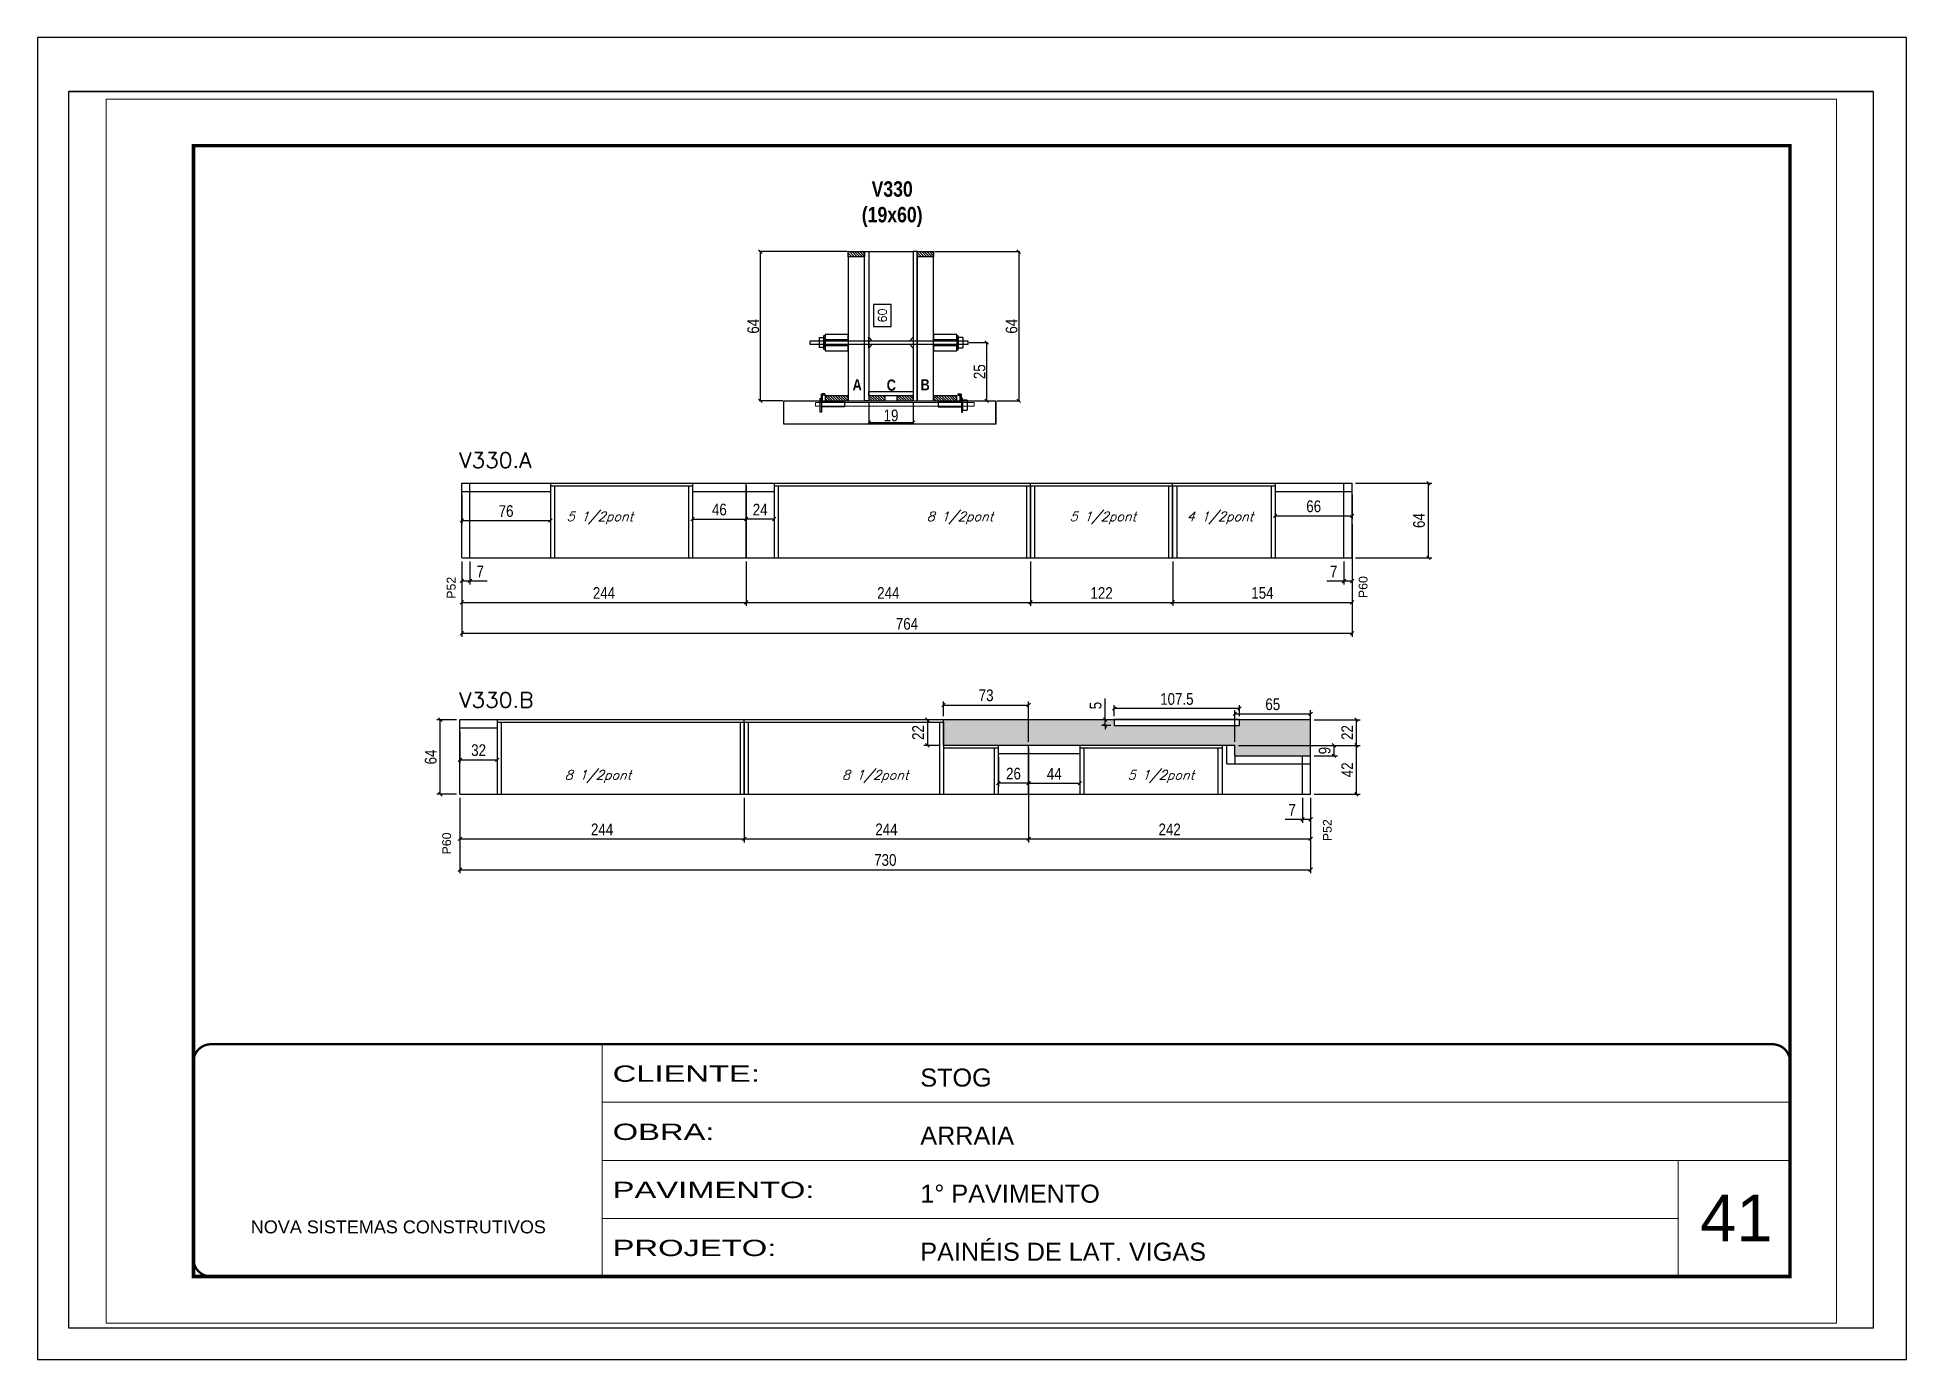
# Paper-space layout '01 (41)' of a CAD drawing. Extents: x -1 to 296, y 0 to 210.
# The model-space entities are those that its viewports show. They can reach past a viewport. Long polylines and large blocks are cut down to what shows.
import ezdxf

# ---------------------------------------------------------------- set-up
doc = ezdxf.new("R2010")
doc.units = 0
for name, pattern in [('CONTINUO', [0]), ('DASHED', [0.75, 0.5, -0.25]), ('HIDDEN', [0.375, 0.25, -0.125])]:
    doc.linetypes.add(name, pattern=pattern)
doc.layers.get('0').update_dxf_attribs({"linetype": 'CONTINUOUS'})
doc.layers.get('Defpoints').update_dxf_attribs({"linetype": 'CONTINUOUS'})
for name, color, linetype in [('1HACHURA MADEIRAS', 1, 'CONTINUOUS'), ('barrote', 251, 'CONTINUOUS'), ('COTA', 241, 'CONTINUOUS'), ('Cota Seção (2x)', 4, 'CONTINUOUS'), ('detalhes', 4, 'CONTINUOUS'), ('NOMENCLATURA', 7, 'CONTINUOUS'), ('Painéis', 200, 'CONTINUOUS'), ('presilha', 1, 'CONTINUOUS'), ('SARR_2.2x10', 60, 'CONTINUOUS'), ('SARR_2.2x7', 40, 'CONTINUOUS'), ('SARR_3.5x7', 81, 'CONTINUOUS'), ('texto', 7, 'CONTINUOUS'), ('Tubo de PVC', 51, 'CONTINUOUS')]:
    doc.layers.add(name, color=color, linetype=linetype)
for name, color, linetype, lineweight in [('CARIMBO', 255, 'CONTINUOUS', 9), ('CONCRETO', 251, 'CONTINUOUS', 25), ('Folhas', 255, 'CONTINUOUS', 9), ('SARRAFO DE PRESSAO', 251, 'DASHED', 9), ('SCO-___-LAJ', 2, 'CONTINUOUS', 0), ('Texto Seção', 7, 'CONTINUOUS', 15)]:
    doc.layers.add(name, color=color, linetype=linetype, lineweight=lineweight)
doc.styles.add('ARIAL', font='arial.ttf')
doc.styles.add('COTA TECNICA', font='techl___.ttf', dxfattribs={"height": 10})
doc.styles.add('COTA TECNICA 2X', font='techl___.ttf', dxfattribs={"height": 10})
doc.styles.add('REGUA-120', font='ROMANS.shx', dxfattribs={"height": 15})
doc.styles.add('ROMANS', font='romans.shx')
doc.styles.add('TECNICA', font='techb___.ttf', dxfattribs={"height": 10})
doc.styles.add('Tecnologia', font='')
doc.styles.get('Tecnologia').set_extended_font_data('Forgotten Futurist')
doc.dimstyles.new('Cota Seção interna', dxfattribs={"dimtxt": 7, "dimasz": 6, "dimexe": 0.18, "dimexo": 2, "dimgap": -4, "dimtad": 3, "dimdec": 1, "dimlfac": 0.5, "dimzin": 12, "dimdsep": 46, "dimtxsty": 'ROMANS', "dimblk": 'ARCHTICK', "dimcen": 0.09, "dimse1": 1, "dimse2": 1, "dimsd1": 1, "dimsd2": 1, "dimclrd": 180, "dimclre": 5, "dimclrt": 1, "dimadec": 0, "dimazin": 3, "dimtfac": 1, "dimtdec": 1, "dimtofl": 0, "dimtmove": 0, "dimatfit": 3, "dimldrblk": 'ARCHTICK', "dimfxl": 1, "dimtolj": 1, "dimtzin": 0, "dimarcsym": 0})
doc.dimstyles.new('PAINEL', dxfattribs={"dimtxt": 10, "dimasz": 3, "dimexe": 3, "dimexo": 3, "dimgap": 3, "dimtad": 1, "dimdec": 1, "dimzin": 12, "dimdsep": 46, "dimtxsty": 'COTA TECNICA', "dimblk1": 'OBLIQUE', "dimblk2": 'OBLIQUE', "dimsah": 1, "dimcen": 0.9, "dimclrd": 4, "dimclre": 4, "dimclrt": 240, "dimadec": 1, "dimazin": 3, "dimtfac": 1, "dimtdec": 1, "dimtmove": 0, "dimatfit": 3, "dimfxl": 1, "dimtolj": 1, "dimtzin": 12, "dimarcsym": 0})
doc.dimstyles.new('SECAO', dxfattribs={"dimscale": 0.333333, "dimtxt": 5, "dimasz": 9, "dimexe": 3, "dimexo": 3, "dimgap": 3, "dimtad": 1, "dimdec": 1, "dimlfac": 0.5, "dimzin": 12, "dimdsep": 46, "dimtxsty": 'COTA TECNICA 2X', "dimblk1": 'OBLIQUE', "dimblk2": 'OBLIQUE', "dimsah": 1, "dimcen": 0.9, "dimclrd": 4, "dimclre": 4, "dimclrt": 240, "dimadec": 1, "dimazin": 3, "dimtfac": 1, "dimtdec": 1, "dimtmove": 0, "dimatfit": 3, "dimfxl": 1, "dimtolj": 1, "dimtzin": 12, "dimarcsym": 0})

psp = doc.layouts.new('01 (41)')

msp = doc.modelspace()

# ---------------------------------------------------------------- texts
at = {"layer": 'CARIMBO', "style": 'ARIAL'}
msp.add_text('41', height=40, dxfattribs=at).set_placement((5640.07, 1930.94))
at = {"layer": 'detalhes', "style": 'TECNICA'}
for s, p in [('A', (4912.83, 2660.89)), ('C', (4942.12, 2660.58)), ('B', (4971.09, 2660.89))]:
    msp.add_text(s, height=9.6, dxfattribs=at).set_placement(p)
at = {"layer": 'NOMENCLATURA', "linetype": 'Continuous', "style": 'ARIAL'}
for s, p in [('P52', (4572.2, 2482.18)), ('P60', (5354.67, 2482.71)), ('P60', (4568.28, 2262.84)), ('P52', (5323.97, 2274.22))]:
    msp.add_text(s, height=7.567, rotation=90, dxfattribs=at).set_placement(p)
at = {"layer": 'NOMENCLATURA', "insert": (4946.8, 2840.22), "char_height": 13.2, "attachment_point": 2, "style": 'TECNICA'}
msp.add_mtext_dynamic_manual_height_columns('V330\\P(19x60)', width=13.2, gutter_width=1, heights=[0], dxfattribs=at)
at = {"layer": 'texto', "color": 2, "char_height": 8, "attachment_point": 5, "style": 'ROMANS'}
for s, insert in [('{\\Q19;\\C256;5 1/2pont}', (4695.97, 2551.42)), ('{\\Q19;\\C256;8 1/2pont}', (5004.97, 2551.42)), ('{\\Q19;\\C256;5 1/2pont}', (5127.58, 2551.42)), ('{\\Q19;\\C256;4 1/2pont}', (5228.14, 2551.42)), ('{\\Q19;\\C256;8 1/2pont}', (4694.36, 2329.65)), ('{\\Q19;\\C256;8 1/2pont}', (4932.25, 2329.65)), ('{\\Q19;\\C256;5 1/2pont}', (5177.38, 2329.65))]:
    msp.add_mtext(s, dxfattribs=dict(at, insert=insert))
at = {"layer": 'Texto Seção', "style": 'REGUA-120', "width": 1.05}
for s, p in [('V330.A', (4575.28, 2594.5)), ('V330.B', (4575.28, 2388.87))]:
    msp.add_text(s, height=13, dxfattribs=at).set_placement(p)

# ---------------------------------------------------------------- blocks, each defined once
blk = doc.blocks.new('9999999999')
at = {"color": 30, "linetype": 'CONTINUO'}
for p, q in [((98564.6, 34230.2), (98564.6, 34429.4)), ((98564.6, 34379.6), (99584, 34379.6)), ((98564.6, 34329.8), (99488, 34329.8)), ((99584, 34329.8), (99488, 34329.8)), ((99488, 34329.8), (99488, 34230.2)), ((98564.6, 34280), (99488, 34280))]:
    blk.add_line(p, q, dxfattribs=at)
at = {"color": 30, "linetype": 'CONTINUO', "const_width": 2}
blk.add_lwpolyline([(99584, 34230.2), (99584, 34414.4, 0.414214), (99569, 34429.4), (98229, 34429.4, 0.414214), (98214, 34414.4), (98214, 34245.2, 0.414214), (98229, 34230.2), (99584, 34230.2)], format="xyb", dxfattribs=at)
at = {"layer": 'Folhas'}
blk.add_lwpolyline([(98139, 34190.2), (99624, 34190.2), (99624, 35240.2), (98139, 35240.2)], close=True, dxfattribs=at)
at = {"layer": 'Folhas', "color": 30, "const_width": 3}
blk.add_lwpolyline([(98214, 34230.2), (99584, 34230.2), (99584, 35200.2), (98214, 35200.2)], close=True, dxfattribs=at)
at = {"color": 7, "linetype": 'Continuous', "ltscale": 5, "style": 'ARIAL'}
for s, height, p in [('STOG', 15.48, (98837.7, 34393.1)), ('ARRAIA', 15.48, (98837.7, 34343.3)), ('1° PAVIMENTO', 15.483, (98837.7, 34293.5)), ('NOVA SISTEMAS CONSTRUTIVOS', 11.059, (98263.2, 34267.2)), ('PAINÉIS DE LAT. VIGAS', 15.483, (98837.7, 34243.7))]:
    blk.add_text(s, height=height, dxfattribs=at).set_placement(p)
at = {"layer": 'Folhas', "color": 7, "style": 'Tecnologia', "width": 1.5}
for s, p in [('CLIENTE:', (98573.7, 34397.2)), ('OBRA:', (98573.7, 34347.3)), ('PAVIMENTO:', (98573.7, 34297.5)), ('PROJETO:', (98573.7, 34247.7))]:
    blk.add_text(s, height=14, dxfattribs=at).set_placement(p)
blk = doc.blocks.new('_Oblique')
at = {"color": 0, "linetype": 'ByBlock', "lineweight": -2}
blk.add_line((-0.5, -0.5), (0.5, 0.5), dxfattribs=at)
blk = doc.blocks.new('*D1322')
at = {"layer": 'COTA', "color": 4, "lineweight": -2, "transparency": 16777216}
for p, q in [((4926.8, 2650.9), (4926.8, 2632.2)), ((4964.8, 2650.9), (4964.8, 2632.2)), ((4926.8, 2633.2), (4964.8, 2633.2))]:
    blk.add_line(p, q, dxfattribs=at)
at = {"layer": 'Defpoints', "color": 0, "transparency": 16777216}
for p in [(4926.8, 2651.9), (4964.8, 2651.9), (4964.8, 2633.2)]:
    blk.add_point(p, dxfattribs=at)
at = {"layer": 'COTA', "color": 4, "lineweight": -2, "transparency": 16777216, "xscale": 3, "yscale": 3, "zscale": 3, "rotation": 180}
blk.add_blockref('_Oblique', (4926.8, 2633.2), dxfattribs=at)
at = {"layer": 'COTA', "color": 4, "lineweight": -2, "transparency": 16777216, "xscale": 3, "yscale": 3, "zscale": 3}
blk.add_blockref('_Oblique', (4964.8, 2633.2), dxfattribs=at)
at = {"layer": 'COTA', "color": 240, "transparency": 16777216, "insert": (4945.8, 2639.3), "char_height": 10, "attachment_point": 5, "style": 'COTA TECNICA 2X'}
blk.add_mtext('\\A1;19', dxfattribs=at)
blk = doc.blocks.new('PRESILHA METÁLICA 1')
at = {"layer": 'presilha'}
for p, q in [((0, 13), (6, 13)), ((0, 13), (0, 0)), ((6, 0), (0, 0)), ((6, 15.5), (7.5, 15.5)), ((6, -2.5), (6, 15.5)), ((6, 13), (6, 0)), ((7.5, 10.6), (7.5, 19.9)), ((7.5, 15.5), (7.5, -2.5)), ((37.5, 4.1), (7.5, 4.1)), ((12, 21), (8.6, 21)), ((9, 11.6), (9, 18.9)), ((12, 19.5), (9.6, 19.5)), ((37.5, 11), (9.6, 11)), ((12, 21), (12, 19.5)), ((37.5, 11), (37.5, 4.1)), ((7.5, -2.5), (6, -2.5))]:
    blk.add_line(p, q, dxfattribs=at)
for centre, radius, start, end in [((8.6, 19.9), 1.14, 90, 180), ((9.6, 18.9), 0.57, 90, 180), ((9.6, 11.6), 0.57, 180, 270)]:
    blk.add_arc(centre, radius, start, end, dxfattribs=at)
blk = doc.blocks.new('PRESILHA METÁLICA 2')
at = {"layer": 'presilha'}
for p, q in [((-30.8, 13.5), (-30.8, 6.6)), ((-30.8, 13.5), (-2.8, 13.5)), ((-30.8, 6.6), (-0.8, 6.6)), ((-5.2, 23.5), (-5.2, 22)), ((-5.2, 23.5), (-1.9, 23.5)), ((-5.2, 22), (-2.8, 22)), ((-2.2, 14.1), (-2.2, 21.4)), ((0.8, 18), (-0.8, 18)), ((-0.8, 18), (-0.8, 0)), ((-0.8, 0), (0.8, 0)), ((-0.8, 14.6), (-0.8, 22.4)), ((0.8, 0), (0.8, 18))]:
    blk.add_line(p, q, dxfattribs=at)
for centre, radius, start, end in [((-2.8, 21.4), 0.57, 0, 90), ((-2.8, 14.1), 0.57, 270, 0), ((-1.9, 22.4), 1.14, 0, 90)]:
    blk.add_arc(centre, radius, start, end, dxfattribs=at)
blk = doc.blocks.new('*D1323')
at = {"layer": 'COTA', "color": 4, "lineweight": -2, "transparency": 16777216}
for p, q in [((4983.4, 2779.9), (5056.4, 2779.9)), ((5055.4, 2779.9), (5055.4, 2651.9)), ((5036.8, 2651.9), (5056.4, 2651.9))]:
    blk.add_line(p, q, dxfattribs=at)
at = {"layer": 'Defpoints', "color": 0, "transparency": 16777216}
for p in [(4982.4, 2779.9), (5035.8, 2651.9), (5055.4, 2651.9)]:
    blk.add_point(p, dxfattribs=at)
at = {"layer": 'COTA', "color": 4, "lineweight": -2, "transparency": 16777216, "xscale": 3, "yscale": 3, "zscale": 3}
for p, rotation in [((5055.4, 2779.9), 90), ((5055.4, 2651.9), 270)]:
    blk.add_blockref('_Oblique', p, dxfattribs=dict(at, rotation=rotation))
at = {"layer": 'COTA', "color": 240, "transparency": 16777216, "insert": (5049.3, 2715.9), "char_height": 10, "attachment_point": 5, "rotation": 90, "style": 'COTA TECNICA 2X'}
blk.add_mtext('\\A1;64', dxfattribs=at)
blk = doc.blocks.new('*D1324')
at = {"layer": 'Cota Seção (2x)', "color": 180, "lineweight": -2, "transparency": 16777216}
for p, q in [((4945.9, 2734.6), (4930.9, 2734.6)), ((4930.9, 2734.6), (4930.9, 2715.6)), ((4945.9, 2715.6), (4945.9, 2734.6)), ((4930.9, 2715.6), (4945.9, 2715.6))]:
    blk.add_line(p, q, dxfattribs=at)
at = {"layer": 'Defpoints', "color": 0, "transparency": 16777216}
for p in [(4926.8, 2779.9), (4949.9, 2779.9), (4934.2, 2659.9)]:
    blk.add_point(p, dxfattribs=at)
at = {"layer": 'Cota Seção (2x)', "color": 1, "transparency": 16777216, "insert": (4938.4, 2725.1), "char_height": 7, "attachment_point": 5, "rotation": 90, "style": 'ROMANS'}
blk.add_mtext('\\A1;60', dxfattribs=at)
blk = doc.blocks.new('_ArchTick')
at = {"color": 0, "linetype": 'ByBlock', "const_width": 0.15}
blk.add_lwpolyline([(-0.5, -0.5), (0.5, 0.5)], dxfattribs=at)
blk = doc.blocks.new('*D1325')
at = {"layer": 'COTA', "color": 4, "lineweight": -2, "transparency": 16777216}
for p, q in [((4908.2, 2779.9), (4832.7, 2779.9)), ((4833.7, 2651.9), (4833.7, 2779.9)), ((4852.9, 2651.9), (4832.7, 2651.9))]:
    blk.add_line(p, q, dxfattribs=at)
at = {"layer": 'Defpoints', "color": 0, "transparency": 16777216}
for p in [(4833.7, 2779.9), (4909.2, 2779.9), (4853.9, 2651.9)]:
    blk.add_point(p, dxfattribs=at)
at = {"layer": 'COTA', "color": 4, "lineweight": -2, "transparency": 16777216, "xscale": 3, "yscale": 3, "zscale": 3}
for p, rotation in [((4833.7, 2779.9), 90), ((4833.7, 2651.9), 270)]:
    blk.add_blockref('_Oblique', p, dxfattribs=dict(at, rotation=rotation))
at = {"layer": 'COTA', "color": 240, "transparency": 16777216, "insert": (4827.6, 2715.9), "char_height": 10, "attachment_point": 5, "rotation": 90, "style": 'COTA TECNICA 2X'}
blk.add_mtext('\\A1;64', dxfattribs=at)
blk = doc.blocks.new('*D1326')
at = {"layer": 'COTA', "color": 4, "lineweight": -2, "transparency": 16777216}
for p, q in [((5012.8, 2701.9), (5028.9, 2701.9)), ((5027.9, 2651.9), (5027.9, 2701.9)), ((5003.4, 2651.9), (5028.9, 2651.9))]:
    blk.add_line(p, q, dxfattribs=at)
at = {"layer": 'Defpoints', "color": 0, "transparency": 16777216}
for p in [(5011.8, 2701.9), (5027.9, 2701.9), (5002.4, 2651.9)]:
    blk.add_point(p, dxfattribs=at)
at = {"layer": 'COTA', "color": 4, "lineweight": -2, "transparency": 16777216, "xscale": 3, "yscale": 3, "zscale": 3}
for p, rotation in [((5027.9, 2701.9), 90), ((5027.9, 2651.9), 270)]:
    blk.add_blockref('_Oblique', p, dxfattribs=dict(at, rotation=rotation))
at = {"layer": 'COTA', "color": 240, "transparency": 16777216, "insert": (5021.8, 2676.9), "char_height": 10, "attachment_point": 5, "rotation": 90, "style": 'COTA TECNICA 2X'}
blk.add_mtext('\\A1;25', dxfattribs=at)
blk = doc.blocks.new('*D1327')
at = {"layer": 'COTA', "color": 4, "linetype": 'ByBlock', "lineweight": -2, "transparency": 16777216}
for p, q in [((5344.5, 2581.2), (5410, 2581.2)), ((5407, 2517.2), (5407, 2581.2)), ((5344.5, 2517.2), (5410, 2517.2))]:
    blk.add_line(p, q, dxfattribs=at)
at = {"layer": 'Defpoints', "color": 0, "linetype": 'ByBlock', "transparency": 16777216}
for p in [(5341.5, 2581.2), (5407, 2581.2), (5341.5, 2517.2)]:
    blk.add_point(p, dxfattribs=at)
at = {"layer": 'COTA', "color": 4, "linetype": 'ByBlock', "lineweight": -2, "transparency": 16777216, "xscale": 3, "yscale": 3, "zscale": 3}
for p, rotation in [((5407, 2581.2), 90), ((5407, 2517.2), 270)]:
    blk.add_blockref('_Oblique', p, dxfattribs=dict(at, rotation=rotation))
at = {"layer": 'COTA', "color": 240, "linetype": 'ByBlock', "transparency": 16777216, "insert": (5398.9, 2549.2), "char_height": 10, "attachment_point": 5, "rotation": 90, "style": 'COTA TECNICA'}
blk.add_mtext('\\A1;64', dxfattribs=at)
blk = doc.blocks.new('*D1328')
at = {"layer": 'COTA', "color": 4, "linetype": 'ByBlock', "lineweight": -2, "transparency": 16777216}
for p, q in [((4577.5, 2514.2), (4577.5, 2476)), ((4821.5, 2514.2), (4821.5, 2476)), ((4577.5, 2479), (4821.5, 2479))]:
    blk.add_line(p, q, dxfattribs=at)
at = {"layer": 'Defpoints', "color": 0, "linetype": 'ByBlock', "transparency": 16777216}
for p in [(4577.5, 2517.2), (4821.5, 2517.2), (4821.5, 2479)]:
    blk.add_point(p, dxfattribs=at)
at = {"layer": 'COTA', "color": 4, "linetype": 'ByBlock', "lineweight": -2, "transparency": 16777216, "xscale": 3, "yscale": 3, "zscale": 3, "rotation": 180}
blk.add_blockref('_Oblique', (4577.5, 2479), dxfattribs=at)
at = {"layer": 'COTA', "color": 4, "linetype": 'ByBlock', "lineweight": -2, "transparency": 16777216, "xscale": 3, "yscale": 3, "zscale": 3}
blk.add_blockref('_Oblique', (4821.5, 2479), dxfattribs=at)
at = {"layer": 'COTA', "color": 240, "linetype": 'ByBlock', "transparency": 16777216, "insert": (4699.5, 2487.1), "char_height": 10, "attachment_point": 5, "style": 'COTA TECNICA'}
blk.add_mtext('\\A1;244', dxfattribs=at)
blk = doc.blocks.new('*D1329')
at = {"layer": 'COTA', "color": 4, "linetype": 'ByBlock', "lineweight": -2, "transparency": 16777216}
for p, q in [((4821.5, 2514.2), (4821.5, 2476)), ((5065.5, 2514.2), (5065.5, 2476)), ((4821.5, 2479), (5065.5, 2479))]:
    blk.add_line(p, q, dxfattribs=at)
at = {"layer": 'Defpoints', "color": 0, "linetype": 'ByBlock', "transparency": 16777216}
for p in [(4821.5, 2517.2), (5065.5, 2517.2), (5065.5, 2479)]:
    blk.add_point(p, dxfattribs=at)
at = {"layer": 'COTA', "color": 4, "linetype": 'ByBlock', "lineweight": -2, "transparency": 16777216, "xscale": 3, "yscale": 3, "zscale": 3, "rotation": 180}
blk.add_blockref('_Oblique', (4821.5, 2479), dxfattribs=at)
at = {"layer": 'COTA', "color": 4, "linetype": 'ByBlock', "lineweight": -2, "transparency": 16777216, "xscale": 3, "yscale": 3, "zscale": 3}
blk.add_blockref('_Oblique', (5065.5, 2479), dxfattribs=at)
at = {"layer": 'COTA', "color": 240, "linetype": 'ByBlock', "transparency": 16777216, "insert": (4943.5, 2487.1), "char_height": 10, "attachment_point": 5, "style": 'COTA TECNICA'}
blk.add_mtext('\\A1;244', dxfattribs=at)
blk = doc.blocks.new('*D1330')
at = {"layer": 'COTA', "color": 4, "linetype": 'ByBlock', "lineweight": -2, "transparency": 16777216}
for p, q in [((4577.5, 2514.2), (4577.5, 2449.5)), ((5341.5, 2514.2), (5341.5, 2449.5)), ((4577.5, 2452.5), (5341.5, 2452.5))]:
    blk.add_line(p, q, dxfattribs=at)
at = {"layer": 'Defpoints', "color": 0, "linetype": 'ByBlock', "transparency": 16777216}
for p in [(4577.5, 2517.2), (5341.5, 2517.2), (5341.5, 2452.5)]:
    blk.add_point(p, dxfattribs=at)
at = {"layer": 'COTA', "color": 4, "linetype": 'ByBlock', "lineweight": -2, "transparency": 16777216, "xscale": 3, "yscale": 3, "zscale": 3, "rotation": 180}
blk.add_blockref('_Oblique', (4577.5, 2452.5), dxfattribs=at)
at = {"layer": 'COTA', "color": 4, "linetype": 'ByBlock', "lineweight": -2, "transparency": 16777216, "xscale": 3, "yscale": 3, "zscale": 3}
blk.add_blockref('_Oblique', (5341.5, 2452.5), dxfattribs=at)
at = {"layer": 'COTA', "color": 240, "linetype": 'ByBlock', "transparency": 16777216, "insert": (4959.5, 2460.6), "char_height": 10, "attachment_point": 5, "style": 'COTA TECNICA'}
blk.add_mtext('\\A1;764', dxfattribs=at)
blk = doc.blocks.new('*D1342')
at = {"layer": 'COTA', "color": 4, "linetype": 'ByBlock', "lineweight": -2, "transparency": 16777216}
for p, q in [((5065.5, 2514.2), (5065.5, 2476)), ((5187.5, 2514.2), (5187.5, 2476)), ((5065.5, 2479), (5187.5, 2479))]:
    blk.add_line(p, q, dxfattribs=at)
at = {"layer": 'Defpoints', "color": 0, "linetype": 'ByBlock', "transparency": 16777216}
for p in [(5065.5, 2517.2), (5187.5, 2517.2), (5187.5, 2479)]:
    blk.add_point(p, dxfattribs=at)
at = {"layer": 'COTA', "color": 4, "linetype": 'ByBlock', "lineweight": -2, "transparency": 16777216, "xscale": 3, "yscale": 3, "zscale": 3, "rotation": 180}
blk.add_blockref('_Oblique', (5065.5, 2479), dxfattribs=at)
at = {"layer": 'COTA', "color": 4, "linetype": 'ByBlock', "lineweight": -2, "transparency": 16777216, "xscale": 3, "yscale": 3, "zscale": 3}
blk.add_blockref('_Oblique', (5187.5, 2479), dxfattribs=at)
at = {"layer": 'COTA', "color": 240, "linetype": 'ByBlock', "transparency": 16777216, "insert": (5126.5, 2487.1), "char_height": 10, "attachment_point": 5, "style": 'COTA TECNICA'}
blk.add_mtext('\\A1;122', dxfattribs=at)
blk = doc.blocks.new('*D1343')
at = {"layer": 'COTA', "color": 4, "lineweight": -2, "transparency": 16777216}
for p, q in [((5341.5, 2546.2), (5341.5, 2476)), ((5187.5, 2514.2), (5187.5, 2476)), ((5187.5, 2479), (5341.5, 2479))]:
    blk.add_line(p, q, dxfattribs=at)
at = {"layer": 'Defpoints', "color": 0, "transparency": 16777216}
for p in [(5341.5, 2549.2), (5187.5, 2517.2), (5341.5, 2479)]:
    blk.add_point(p, dxfattribs=at)
at = {"layer": 'COTA', "color": 4, "lineweight": -2, "transparency": 16777216, "xscale": 3, "yscale": 3, "zscale": 3, "rotation": 180}
blk.add_blockref('_Oblique', (5187.5, 2479), dxfattribs=at)
at = {"layer": 'COTA', "color": 4, "lineweight": -2, "transparency": 16777216, "xscale": 3, "yscale": 3, "zscale": 3}
blk.add_blockref('_Oblique', (5341.5, 2479), dxfattribs=at)
at = {"layer": 'COTA', "color": 240, "transparency": 16777216, "insert": (5264.5, 2487.1), "char_height": 10, "attachment_point": 5, "style": 'COTA TECNICA'}
blk.add_mtext('\\A1;154', dxfattribs=at)
blk = doc.blocks.new('*D1344')
at = {"layer": 'COTA', "color": 4, "lineweight": -2, "transparency": 16777216}
for p, q in [((5334.5, 2514.2), (5334.5, 2494.3)), ((5341.5, 2514.2), (5341.5, 2494.3)), ((5334.5, 2497.3), (5319.7, 2497.3)), ((5341.5, 2497.3), (5334.5, 2497.3))]:
    blk.add_line(p, q, dxfattribs=at)
at = {"layer": 'Defpoints', "color": 0, "transparency": 16777216}
for p in [(5334.5, 2517.2), (5341.5, 2517.2), (5334.5, 2497.3)]:
    blk.add_point(p, dxfattribs=at)
at = {"layer": 'COTA', "color": 4, "lineweight": -2, "transparency": 16777216, "xscale": 3, "yscale": 3, "zscale": 3, "rotation": 180}
blk.add_blockref('_Oblique', (5334.5, 2497.3), dxfattribs=at)
at = {"layer": 'COTA', "color": 4, "lineweight": -2, "transparency": 16777216, "xscale": 3, "yscale": 3, "zscale": 3}
blk.add_blockref('_Oblique', (5341.5, 2497.3), dxfattribs=at)
at = {"layer": 'COTA', "color": 240, "transparency": 16777216, "insert": (5325.6, 2505.4), "char_height": 10, "attachment_point": 5, "style": 'COTA TECNICA'}
blk.add_mtext('\\A1;7', dxfattribs=at)
blk = doc.blocks.new('*D1345')
at = {"layer": 'COTA', "color": 4, "lineweight": -2, "transparency": 16777216}
for p, q in [((5275.5, 2571.2), (5275.5, 2550.3)), ((5341.5, 2571.2), (5341.5, 2550.3)), ((5275.5, 2553.3), (5341.5, 2553.3))]:
    blk.add_line(p, q, dxfattribs=at)
at = {"layer": 'Defpoints', "color": 0, "transparency": 16777216}
for p in [(5275.5, 2574.2), (5341.5, 2574.2), (5341.5, 2553.3)]:
    blk.add_point(p, dxfattribs=at)
at = {"layer": 'COTA', "color": 4, "lineweight": -2, "transparency": 16777216, "xscale": 3, "yscale": 3, "zscale": 3, "rotation": 180}
blk.add_blockref('_Oblique', (5275.5, 2553.3), dxfattribs=at)
at = {"layer": 'COTA', "color": 4, "lineweight": -2, "transparency": 16777216, "xscale": 3, "yscale": 3, "zscale": 3}
blk.add_blockref('_Oblique', (5341.5, 2553.3), dxfattribs=at)
at = {"layer": 'COTA', "color": 240, "transparency": 16777216, "insert": (5308.5, 2561.4), "char_height": 10, "attachment_point": 5, "style": 'COTA TECNICA'}
blk.add_mtext('\\A1;66', dxfattribs=at)
blk = doc.blocks.new('*D1346')
at = {"layer": 'COTA', "color": 4, "lineweight": -2, "transparency": 16777216}
for p, q in [((4775.5, 2571.2), (4775.5, 2547.5)), ((4821.5, 2571.2), (4821.5, 2547.5)), ((4775.5, 2550.5), (4821.5, 2550.5))]:
    blk.add_line(p, q, dxfattribs=at)
at = {"layer": 'Defpoints', "color": 0, "transparency": 16777216}
for p in [(4775.5, 2574.2), (4821.5, 2574.2), (4821.5, 2550.5)]:
    blk.add_point(p, dxfattribs=at)
at = {"layer": 'COTA', "color": 4, "lineweight": -2, "transparency": 16777216, "xscale": 3, "yscale": 3, "zscale": 3, "rotation": 180}
blk.add_blockref('_Oblique', (4775.5, 2550.5), dxfattribs=at)
at = {"layer": 'COTA', "color": 4, "lineweight": -2, "transparency": 16777216, "xscale": 3, "yscale": 3, "zscale": 3}
blk.add_blockref('_Oblique', (4821.5, 2550.5), dxfattribs=at)
at = {"layer": 'COTA', "color": 240, "transparency": 16777216, "insert": (4798.5, 2558.6), "char_height": 10, "attachment_point": 5, "style": 'COTA TECNICA'}
blk.add_mtext('\\A1;46', dxfattribs=at)
blk = doc.blocks.new('*D1347')
at = {"layer": 'COTA', "color": 4, "lineweight": -2, "transparency": 16777216}
for p, q in [((4821.5, 2571.2), (4821.5, 2547.5)), ((4845.5, 2571.2), (4845.5, 2547.5)), ((4845.5, 2550.5), (4821.5, 2550.5))]:
    blk.add_line(p, q, dxfattribs=at)
at = {"layer": 'Defpoints', "color": 0, "transparency": 16777216}
for p in [(4821.5, 2574.2), (4845.5, 2574.2), (4821.5, 2550.5)]:
    blk.add_point(p, dxfattribs=at)
at = {"layer": 'COTA', "color": 4, "lineweight": -2, "transparency": 16777216, "xscale": 3, "yscale": 3, "zscale": 3, "rotation": 180}
blk.add_blockref('_Oblique', (4821.5, 2550.5), dxfattribs=at)
at = {"layer": 'COTA', "color": 4, "lineweight": -2, "transparency": 16777216, "xscale": 3, "yscale": 3, "zscale": 3}
blk.add_blockref('_Oblique', (4845.5, 2550.5), dxfattribs=at)
at = {"layer": 'COTA', "color": 240, "transparency": 16777216, "insert": (4833.5, 2558.6), "char_height": 10, "attachment_point": 5, "style": 'COTA TECNICA'}
blk.add_mtext('\\A1;24', dxfattribs=at)
blk = doc.blocks.new('*D1348')
at = {"layer": 'COTA', "color": 4, "lineweight": -2, "transparency": 16777216}
for p, q in [((4577.5, 2514.2), (4577.5, 2494.5)), ((4584.5, 2514.2), (4584.5, 2494.5)), ((4577.5, 2497.5), (4584.5, 2497.5)), ((4584.5, 2497.5), (4599.2, 2497.5))]:
    blk.add_line(p, q, dxfattribs=at)
at = {"layer": 'Defpoints', "color": 0, "transparency": 16777216}
for p in [(4577.5, 2517.2), (4584.5, 2517.2), (4584.5, 2497.5)]:
    blk.add_point(p, dxfattribs=at)
at = {"layer": 'COTA', "color": 4, "lineweight": -2, "transparency": 16777216, "xscale": 3, "yscale": 3, "zscale": 3, "rotation": 180}
blk.add_blockref('_Oblique', (4577.5, 2497.5), dxfattribs=at)
at = {"layer": 'COTA', "color": 4, "lineweight": -2, "transparency": 16777216, "xscale": 3, "yscale": 3, "zscale": 3}
blk.add_blockref('_Oblique', (4584.5, 2497.5), dxfattribs=at)
at = {"layer": 'COTA', "color": 240, "transparency": 16777216, "insert": (4593.3, 2505.5), "char_height": 10, "attachment_point": 5, "style": 'COTA TECNICA'}
blk.add_mtext('\\A1;7', dxfattribs=at)
blk = doc.blocks.new('*D1349')
at = {"layer": 'COTA', "color": 4, "lineweight": -2, "transparency": 16777216}
for p, q in [((4577.5, 2571.2), (4577.5, 2546.2)), ((4653.5, 2571.2), (4653.5, 2546.2)), ((4577.5, 2549.2), (4653.5, 2549.2))]:
    blk.add_line(p, q, dxfattribs=at)
at = {"layer": 'Defpoints', "color": 0, "transparency": 16777216}
for p in [(4577.5, 2574.2), (4653.5, 2574.2), (4653.5, 2549.2)]:
    blk.add_point(p, dxfattribs=at)
at = {"layer": 'COTA', "color": 4, "lineweight": -2, "transparency": 16777216, "xscale": 3, "yscale": 3, "zscale": 3, "rotation": 180}
blk.add_blockref('_Oblique', (4577.5, 2549.2), dxfattribs=at)
at = {"layer": 'COTA', "color": 4, "lineweight": -2, "transparency": 16777216, "xscale": 3, "yscale": 3, "zscale": 3}
blk.add_blockref('_Oblique', (4653.5, 2549.2), dxfattribs=at)
at = {"layer": 'COTA', "color": 240, "transparency": 16777216, "insert": (4615.5, 2557.3), "char_height": 10, "attachment_point": 5, "style": 'COTA TECNICA'}
blk.add_mtext('\\A1;76', dxfattribs=at)
blk = doc.blocks.new('*D1331')
at = {"layer": 'COTA', "color": 4, "linetype": 'ByBlock', "lineweight": -2, "transparency": 16777216}
for p, q in [((4575.9, 2311.4), (4575.9, 2273.2)), ((4819.9, 2311.4), (4819.9, 2273.2)), ((4575.9, 2276.2), (4819.9, 2276.2))]:
    blk.add_line(p, q, dxfattribs=at)
at = {"layer": 'Defpoints', "color": 0, "linetype": 'ByBlock', "transparency": 16777216}
for p in [(4575.9, 2314.4), (4819.9, 2314.4), (4819.9, 2276.2)]:
    blk.add_point(p, dxfattribs=at)
at = {"layer": 'COTA', "color": 4, "linetype": 'ByBlock', "lineweight": -2, "transparency": 16777216, "xscale": 3, "yscale": 3, "zscale": 3, "rotation": 180}
blk.add_blockref('_Oblique', (4575.9, 2276.2), dxfattribs=at)
at = {"layer": 'COTA', "color": 4, "linetype": 'ByBlock', "lineweight": -2, "transparency": 16777216, "xscale": 3, "yscale": 3, "zscale": 3}
blk.add_blockref('_Oblique', (4819.9, 2276.2), dxfattribs=at)
at = {"layer": 'COTA', "color": 240, "linetype": 'ByBlock', "transparency": 16777216, "insert": (4697.9, 2284.3), "char_height": 10, "attachment_point": 5, "style": 'COTA TECNICA'}
blk.add_mtext('\\A1;244', dxfattribs=at)
blk = doc.blocks.new('*D1332')
at = {"layer": 'COTA', "color": 4, "linetype": 'ByBlock', "lineweight": -2, "transparency": 16777216}
for p, q in [((4819.9, 2311.4), (4819.9, 2273.2)), ((5063.9, 2311.4), (5063.9, 2273.2)), ((4819.9, 2276.2), (5063.9, 2276.2))]:
    blk.add_line(p, q, dxfattribs=at)
at = {"layer": 'Defpoints', "color": 0, "linetype": 'ByBlock', "transparency": 16777216}
for p in [(4819.9, 2314.4), (5063.9, 2314.4), (5063.9, 2276.2)]:
    blk.add_point(p, dxfattribs=at)
at = {"layer": 'COTA', "color": 4, "linetype": 'ByBlock', "lineweight": -2, "transparency": 16777216, "xscale": 3, "yscale": 3, "zscale": 3, "rotation": 180}
blk.add_blockref('_Oblique', (4819.9, 2276.2), dxfattribs=at)
at = {"layer": 'COTA', "color": 4, "linetype": 'ByBlock', "lineweight": -2, "transparency": 16777216, "xscale": 3, "yscale": 3, "zscale": 3}
blk.add_blockref('_Oblique', (5063.9, 2276.2), dxfattribs=at)
at = {"layer": 'COTA', "color": 240, "linetype": 'ByBlock', "transparency": 16777216, "insert": (4941.9, 2284.3), "char_height": 10, "attachment_point": 5, "style": 'COTA TECNICA'}
blk.add_mtext('\\A1;244', dxfattribs=at)
blk = doc.blocks.new('*D1333')
at = {"layer": 'COTA', "color": 4, "linetype": 'ByBlock', "lineweight": -2, "transparency": 16777216}
for p, q in [((4575.9, 2311.4), (4575.9, 2246.7)), ((5305.9, 2311.4), (5305.9, 2246.7)), ((4575.9, 2249.7), (5305.9, 2249.7))]:
    blk.add_line(p, q, dxfattribs=at)
at = {"layer": 'Defpoints', "color": 0, "linetype": 'ByBlock', "transparency": 16777216}
for p in [(4575.9, 2314.4), (5305.9, 2314.4), (5305.9, 2249.7)]:
    blk.add_point(p, dxfattribs=at)
at = {"layer": 'COTA', "color": 4, "linetype": 'ByBlock', "lineweight": -2, "transparency": 16777216, "xscale": 3, "yscale": 3, "zscale": 3, "rotation": 180}
blk.add_blockref('_Oblique', (4575.9, 2249.7), dxfattribs=at)
at = {"layer": 'COTA', "color": 4, "linetype": 'ByBlock', "lineweight": -2, "transparency": 16777216, "xscale": 3, "yscale": 3, "zscale": 3}
blk.add_blockref('_Oblique', (5305.9, 2249.7), dxfattribs=at)
at = {"layer": 'COTA', "color": 240, "linetype": 'ByBlock', "transparency": 16777216, "insert": (4940.9, 2258), "char_height": 10, "attachment_point": 5, "style": 'COTA TECNICA'}
blk.add_mtext('\\A1;730', dxfattribs=at)
blk = doc.blocks.new('*D1334')
at = {"layer": 'COTA', "color": 4, "linetype": 'ByBlock', "lineweight": -2, "transparency": 16777216}
for p, q in [((5063.9, 2311.4), (5063.9, 2273.2)), ((5305.9, 2311.4), (5305.9, 2273.2)), ((5063.9, 2276.2), (5305.9, 2276.2))]:
    blk.add_line(p, q, dxfattribs=at)
at = {"layer": 'Defpoints', "color": 0, "linetype": 'ByBlock', "transparency": 16777216}
for p in [(5063.9, 2314.4), (5305.9, 2314.4), (5305.9, 2276.2)]:
    blk.add_point(p, dxfattribs=at)
at = {"layer": 'COTA', "color": 4, "linetype": 'ByBlock', "lineweight": -2, "transparency": 16777216, "xscale": 3, "yscale": 3, "zscale": 3, "rotation": 180}
blk.add_blockref('_Oblique', (5063.9, 2276.2), dxfattribs=at)
at = {"layer": 'COTA', "color": 4, "linetype": 'ByBlock', "lineweight": -2, "transparency": 16777216, "xscale": 3, "yscale": 3, "zscale": 3}
blk.add_blockref('_Oblique', (5305.9, 2276.2), dxfattribs=at)
at = {"layer": 'COTA', "color": 240, "linetype": 'ByBlock', "transparency": 16777216, "insert": (5184.9, 2284.3), "char_height": 10, "attachment_point": 5, "style": 'COTA TECNICA'}
blk.add_mtext('\\A1;242', dxfattribs=at)
blk = doc.blocks.new('*D1350')
at = {"layer": 'COTA', "color": 4, "lineweight": -2, "transparency": 16777216}
for p, q in [((4575.9, 2368.4), (4575.9, 2341)), ((4607.9, 2368.4), (4607.9, 2341)), ((4575.9, 2344), (4607.9, 2344))]:
    blk.add_line(p, q, dxfattribs=at)
at = {"layer": 'Defpoints', "color": 0, "transparency": 16777216}
for p in [(4575.9, 2371.4), (4607.9, 2371.4), (4607.9, 2344)]:
    blk.add_point(p, dxfattribs=at)
at = {"layer": 'COTA', "color": 4, "lineweight": -2, "transparency": 16777216, "xscale": 3, "yscale": 3, "zscale": 3, "rotation": 180}
blk.add_blockref('_Oblique', (4575.9, 2344), dxfattribs=at)
at = {"layer": 'COTA', "color": 4, "lineweight": -2, "transparency": 16777216, "xscale": 3, "yscale": 3, "zscale": 3}
blk.add_blockref('_Oblique', (4607.9, 2344), dxfattribs=at)
at = {"layer": 'COTA', "color": 240, "transparency": 16777216, "insert": (4591.9, 2352.2), "char_height": 10, "attachment_point": 5, "style": 'COTA TECNICA'}
blk.add_mtext('\\A1;32', dxfattribs=at)
blk = doc.blocks.new('*D1351')
at = {"layer": 'COTA', "color": 4, "lineweight": -2, "transparency": 16777216}
for p, q in [((5298.9, 2311.4), (5298.9, 2289.9)), ((5305.9, 2311.4), (5305.9, 2289.9)), ((5298.9, 2292.9), (5284.1, 2292.9)), ((5305.9, 2292.9), (5298.9, 2292.9))]:
    blk.add_line(p, q, dxfattribs=at)
at = {"layer": 'Defpoints', "color": 0, "transparency": 16777216}
for p in [(5298.9, 2314.4), (5305.9, 2314.4), (5298.9, 2292.9)]:
    blk.add_point(p, dxfattribs=at)
at = {"layer": 'COTA', "color": 4, "lineweight": -2, "transparency": 16777216, "xscale": 3, "yscale": 3, "zscale": 3, "rotation": 180}
blk.add_blockref('_Oblique', (5298.9, 2292.9), dxfattribs=at)
at = {"layer": 'COTA', "color": 4, "lineweight": -2, "transparency": 16777216, "xscale": 3, "yscale": 3, "zscale": 3}
blk.add_blockref('_Oblique', (5305.9, 2292.9), dxfattribs=at)
at = {"layer": 'COTA', "color": 240, "transparency": 16777216, "insert": (5290, 2301), "char_height": 10, "attachment_point": 5, "style": 'COTA TECNICA'}
blk.add_mtext('\\A1;7', dxfattribs=at)
blk = doc.blocks.new('*D1352')
at = {"layer": 'COTA', "color": 4, "lineweight": -2, "transparency": 16777216}
for p, q in [((4572.9, 2378.4), (4556, 2378.4)), ((4559, 2314.4), (4559, 2378.4)), ((4572.9, 2314.4), (4556, 2314.4))]:
    blk.add_line(p, q, dxfattribs=at)
at = {"layer": 'Defpoints', "color": 0, "transparency": 16777216}
for p in [(4559, 2378.4), (4575.9, 2378.4), (4575.9, 2314.4)]:
    blk.add_point(p, dxfattribs=at)
at = {"layer": 'COTA', "color": 4, "lineweight": -2, "transparency": 16777216, "xscale": 3, "yscale": 3, "zscale": 3}
for p, rotation in [((4559, 2378.4), 90), ((4559, 2314.4), 270)]:
    blk.add_blockref('_Oblique', p, dxfattribs=dict(at, rotation=rotation))
at = {"layer": 'COTA', "color": 240, "transparency": 16777216, "insert": (4550.9, 2346.4), "char_height": 10, "attachment_point": 5, "rotation": 90, "style": 'COTA TECNICA'}
blk.add_mtext('\\A1;64', dxfattribs=at)
blk = doc.blocks.new('*D1353')
at = {"layer": 'COTA', "color": 4, "lineweight": -2, "transparency": 16777216}
for p, q in [((4990.9, 2381.4), (4990.9, 2394)), ((4990.9, 2391), (5063.9, 2391)), ((5063.9, 2359.4), (5063.9, 2394))]:
    blk.add_line(p, q, dxfattribs=at)
at = {"layer": 'Defpoints', "color": 0, "transparency": 16777216}
for p in [(5063.9, 2391), (4990.9, 2378.4), (5063.9, 2356.4)]:
    blk.add_point(p, dxfattribs=at)
at = {"layer": 'COTA', "color": 4, "lineweight": -2, "transparency": 16777216, "xscale": 3, "yscale": 3, "zscale": 3, "rotation": 180}
blk.add_blockref('_Oblique', (4990.9, 2391), dxfattribs=at)
at = {"layer": 'COTA', "color": 4, "lineweight": -2, "transparency": 16777216, "xscale": 3, "yscale": 3, "zscale": 3}
blk.add_blockref('_Oblique', (5063.9, 2391), dxfattribs=at)
at = {"layer": 'COTA', "color": 240, "transparency": 16777216, "insert": (5027.4, 2399.3), "char_height": 10, "attachment_point": 5, "style": 'COTA TECNICA'}
blk.add_mtext('\\A1;73', dxfattribs=at)
blk = doc.blocks.new('*D1354')
at = {"layer": 'COTA', "color": 4, "lineweight": -2, "transparency": 16777216}
for p, q in [((4987.9, 2378.4), (4974, 2378.4)), ((4977, 2378.4), (4977, 2356.4)), ((4987.9, 2356.4), (4974, 2356.4))]:
    blk.add_line(p, q, dxfattribs=at)
at = {"layer": 'Defpoints', "color": 0, "transparency": 16777216}
for p in [(4990.9, 2378.4), (4977, 2356.4), (4990.9, 2356.4)]:
    blk.add_point(p, dxfattribs=at)
at = {"layer": 'COTA', "color": 4, "lineweight": -2, "transparency": 16777216, "xscale": 3, "yscale": 3, "zscale": 3}
for p, rotation in [((4977, 2378.4), 90), ((4977, 2356.4), 270)]:
    blk.add_blockref('_Oblique', p, dxfattribs=dict(at, rotation=rotation))
at = {"layer": 'COTA', "color": 240, "transparency": 16777216, "insert": (4969, 2367.4), "char_height": 10, "attachment_point": 5, "rotation": 90, "style": 'COTA TECNICA'}
blk.add_mtext('\\A1;22', dxfattribs=at)
blk = doc.blocks.new('*D1335')
at = {"layer": 'COTA', "color": 4, "lineweight": -2, "transparency": 16777216}
for p, q in [((5243.9, 2356.4), (5328.9, 2356.4)), ((5308.9, 2347.4), (5328.9, 2347.4)), ((5325.9, 2356.4), (5325.9, 2347.4))]:
    blk.add_line(p, q, dxfattribs=at)
at = {"layer": 'Defpoints', "color": 0, "transparency": 16777216}
for p in [(5240.9, 2356.4), (5305.9, 2347.4), (5325.9, 2347.4)]:
    blk.add_point(p, dxfattribs=at)
at = {"layer": 'COTA', "color": 4, "lineweight": -2, "transparency": 16777216, "xscale": 3, "yscale": 3, "zscale": 3}
for p, rotation in [((5325.9, 2356.4), 90), ((5325.9, 2347.4), 270)]:
    blk.add_blockref('_Oblique', p, dxfattribs=dict(at, rotation=rotation))
at = {"layer": 'COTA', "color": 240, "transparency": 16777216, "insert": (5317.9, 2351.9), "char_height": 10, "attachment_point": 5, "rotation": 90, "style": 'COTA TECNICA'}
blk.add_mtext('\\A1;9', dxfattribs=at)
blk = doc.blocks.new('*D1321')
at = {"layer": 'COTA', "color": 4, "lineweight": -2, "transparency": 16777216}
for p, q in [((5243.9, 2356.4), (5348.3, 2356.4)), ((5345.3, 2314.4), (5345.3, 2356.4)), ((5308.9, 2314.4), (5348.3, 2314.4))]:
    blk.add_line(p, q, dxfattribs=at)
at = {"layer": 'Defpoints', "color": 0, "transparency": 16777216}
for p in [(5240.9, 2356.4), (5345.3, 2356.4), (5305.9, 2314.4)]:
    blk.add_point(p, dxfattribs=at)
at = {"layer": 'COTA', "color": 4, "lineweight": -2, "transparency": 16777216, "xscale": 3, "yscale": 3, "zscale": 3}
for p, rotation in [((5345.3, 2356.4), 90), ((5345.3, 2314.4), 270)]:
    blk.add_blockref('_Oblique', p, dxfattribs=dict(at, rotation=rotation))
at = {"layer": 'COTA', "color": 240, "transparency": 16777216, "insert": (5337.3, 2335.4), "char_height": 10, "attachment_point": 5, "rotation": 90, "style": 'COTA TECNICA'}
blk.add_mtext('\\A1;42', dxfattribs=at)
blk = doc.blocks.new('*D1336')
at = {"layer": 'COTA', "color": 4, "lineweight": -2, "transparency": 16777216}
for p, q in [((5308.9, 2378.4), (5348.3, 2378.4)), ((5345.3, 2356.4), (5345.3, 2378.4)), ((5308.9, 2356.4), (5348.3, 2356.4))]:
    blk.add_line(p, q, dxfattribs=at)
at = {"layer": 'Defpoints', "color": 0, "transparency": 16777216}
for p in [(5305.9, 2378.4), (5345.3, 2378.4), (5305.9, 2356.4)]:
    blk.add_point(p, dxfattribs=at)
at = {"layer": 'COTA', "color": 4, "lineweight": -2, "transparency": 16777216, "xscale": 3, "yscale": 3, "zscale": 3}
for p, rotation in [((5345.3, 2378.4), 90), ((5345.3, 2356.4), 270)]:
    blk.add_blockref('_Oblique', p, dxfattribs=dict(at, rotation=rotation))
at = {"layer": 'COTA', "color": 240, "transparency": 16777216, "insert": (5337.3, 2367.4), "char_height": 10, "attachment_point": 5, "rotation": 90, "style": 'COTA TECNICA'}
blk.add_mtext('\\A1;22', dxfattribs=at)
blk = doc.blocks.new('*D1337')
at = {"layer": 'COTA', "color": 4, "lineweight": -2, "transparency": 16777216}
for p, q in [((5037.9, 2346.4), (5037.9, 2321)), ((5063.9, 2346.4), (5063.9, 2321)), ((5063.9, 2324), (5037.9, 2324))]:
    blk.add_line(p, q, dxfattribs=at)
at = {"layer": 'Defpoints', "color": 0, "transparency": 16777216}
for p in [(5037.9, 2349.4), (5063.9, 2349.4), (5037.9, 2324)]:
    blk.add_point(p, dxfattribs=at)
at = {"layer": 'COTA', "color": 4, "lineweight": -2, "transparency": 16777216, "xscale": 3, "yscale": 3, "zscale": 3, "rotation": 180}
blk.add_blockref('_Oblique', (5037.9, 2324), dxfattribs=at)
at = {"layer": 'COTA', "color": 4, "lineweight": -2, "transparency": 16777216, "xscale": 3, "yscale": 3, "zscale": 3}
blk.add_blockref('_Oblique', (5063.9, 2324), dxfattribs=at)
at = {"layer": 'COTA', "color": 240, "transparency": 16777216, "insert": (5050.9, 2332.1), "char_height": 10, "attachment_point": 5, "style": 'COTA TECNICA'}
blk.add_mtext('\\A1;26', dxfattribs=at)
blk = doc.blocks.new('*D1338')
at = {"layer": 'COTA', "color": 4, "lineweight": -2, "transparency": 16777216}
for p, q in [((5063.9, 2346.4), (5063.9, 2321)), ((5107.9, 2346.4), (5107.9, 2321)), ((5063.9, 2324), (5107.9, 2324))]:
    blk.add_line(p, q, dxfattribs=at)
at = {"layer": 'Defpoints', "color": 0, "transparency": 16777216}
for p in [(5063.9, 2349.4), (5107.9, 2349.4), (5107.9, 2324)]:
    blk.add_point(p, dxfattribs=at)
at = {"layer": 'COTA', "color": 4, "lineweight": -2, "transparency": 16777216, "xscale": 3, "yscale": 3, "zscale": 3, "rotation": 180}
blk.add_blockref('_Oblique', (5063.9, 2324), dxfattribs=at)
at = {"layer": 'COTA', "color": 4, "lineweight": -2, "transparency": 16777216, "xscale": 3, "yscale": 3, "zscale": 3}
blk.add_blockref('_Oblique', (5107.9, 2324), dxfattribs=at)
at = {"layer": 'COTA', "color": 240, "transparency": 16777216, "insert": (5085.9, 2332), "char_height": 10, "attachment_point": 5, "style": 'COTA TECNICA'}
blk.add_mtext('\\A1;44', dxfattribs=at)
blk = doc.blocks.new('*D1339')
at = {"layer": 'COTA', "color": 4, "lineweight": -2, "transparency": 16777216}
for p, q in [((5240.9, 2359.4), (5240.9, 2386.5)), ((5240.9, 2383.5), (5305.9, 2383.5)), ((5305.9, 2365.9), (5305.9, 2386.5))]:
    blk.add_line(p, q, dxfattribs=at)
at = {"layer": 'Defpoints', "color": 0, "transparency": 16777216}
for p in [(5305.9, 2383.5), (5305.9, 2362.9), (5240.9, 2356.4)]:
    blk.add_point(p, dxfattribs=at)
at = {"layer": 'COTA', "color": 4, "lineweight": -2, "transparency": 16777216, "xscale": 3, "yscale": 3, "zscale": 3, "rotation": 180}
blk.add_blockref('_Oblique', (5240.9, 2383.5), dxfattribs=at)
at = {"layer": 'COTA', "color": 4, "lineweight": -2, "transparency": 16777216, "xscale": 3, "yscale": 3, "zscale": 3}
blk.add_blockref('_Oblique', (5305.9, 2383.5), dxfattribs=at)
at = {"layer": 'COTA', "color": 240, "transparency": 16777216, "insert": (5273.4, 2391.6), "char_height": 10, "attachment_point": 5, "style": 'COTA TECNICA'}
blk.add_mtext('\\A1;65', dxfattribs=at)
blk = doc.blocks.new('*D1340')
at = {"layer": 'COTA', "color": 4, "lineweight": -2, "transparency": 16777216}
for p, q in [((5137.4, 2381.4), (5137.4, 2391)), ((5244.9, 2381.4), (5244.9, 2391)), ((5244.9, 2388), (5137.4, 2388))]:
    blk.add_line(p, q, dxfattribs=at)
at = {"layer": 'Defpoints', "color": 0, "transparency": 16777216}
for p in [(5137.4, 2388), (5137.4, 2378.4), (5244.9, 2378.4)]:
    blk.add_point(p, dxfattribs=at)
at = {"layer": 'COTA', "color": 4, "lineweight": -2, "transparency": 16777216, "xscale": 3, "yscale": 3, "zscale": 3, "rotation": 180}
blk.add_blockref('_Oblique', (5137.4, 2388), dxfattribs=at)
at = {"layer": 'COTA', "color": 4, "lineweight": -2, "transparency": 16777216, "xscale": 3, "yscale": 3, "zscale": 3}
blk.add_blockref('_Oblique', (5244.9, 2388), dxfattribs=at)
at = {"layer": 'COTA', "color": 240, "transparency": 16777216, "insert": (5191.1, 2396.1), "char_height": 10, "attachment_point": 5, "style": 'COTA TECNICA'}
blk.add_mtext('\\A1;107.5', dxfattribs=at)
blk = doc.blocks.new('*D1341')
at = {"layer": 'COTA', "color": 4, "lineweight": -2, "transparency": 16777216}
for p, q in [((5129.5, 2378.4), (5129.5, 2396.5)), ((5134.4, 2378.4), (5126.5, 2378.4)), ((5129.5, 2373.4), (5129.5, 2378.4)), ((5134.4, 2373.4), (5126.5, 2373.4)), ((5129.5, 2373.4), (5129.5, 2370.4))]:
    blk.add_line(p, q, dxfattribs=at)
at = {"layer": 'Defpoints', "color": 0, "transparency": 16777216}
for p in [(5129.5, 2378.4), (5137.4, 2378.4), (5137.4, 2373.4)]:
    blk.add_point(p, dxfattribs=at)
at = {"layer": 'COTA', "color": 4, "lineweight": -2, "transparency": 16777216, "xscale": 3, "yscale": 3, "zscale": 3}
for p, rotation in [((5129.5, 2378.4), 270), ((5129.5, 2373.4), 90)]:
    blk.add_blockref('_Oblique', p, dxfattribs=dict(at, rotation=rotation))
at = {"layer": 'COTA', "color": 240, "transparency": 16777216, "insert": (5121.4, 2390.5), "char_height": 10, "attachment_point": 5, "rotation": 90, "style": 'COTA TECNICA'}
blk.add_mtext('\\A1;5', dxfattribs=at)

# ---------------------------------------------------------------- dimensions: what is measured, and where the dimension line sits
at = {"layer": 'COTA'}
for base, p1, p2, dimstyle, picture, middle in [((4833.69, 2779.87), (4853.89, 2651.87), (4909.16, 2779.87), 'SECAO', '*D1325', (4833.69, 2715.87)), ((5325.95, 2347.43), (5240.86, 2356.43), (5305.86, 2347.43), 'PAINEL', '*D1335', (5325.95, 2351.93))]:
    dim = msp.add_linear_dim(base=base, p1=p1, p2=p2, angle=90, dimstyle=dimstyle, dxfattribs=at)
    dim.commit()
    dim.dimension.update_dxf_attribs({"geometry": picture, "text_midpoint": middle, "dimtype": 160})
for base, p1, p2, dimstyle, picture, middle in [((5055.41, 2651.87), (4982.36, 2779.87), (5035.81, 2651.87), 'SECAO', '*D1323', (5049.31, 2715.87)), ((5027.89, 2701.87), (5002.36, 2651.87), (5011.84, 2701.87), 'SECAO', '*D1326', (5021.78, 2676.87)), ((5129.48, 2378.43), (5137.36, 2373.43), (5137.36, 2378.43), 'PAINEL', '*D1341', (5121.37, 2390.48)), ((4558.96, 2378.43), (4575.86, 2314.43), (4575.86, 2378.43), 'PAINEL', '*D1352', (4550.86, 2346.43)), ((4977.01, 2356.43), (4990.86, 2378.43), (4990.86, 2356.43), 'PAINEL', '*D1354', (4969.01, 2367.43)), ((5345.34, 2378.43), (5305.86, 2356.43), (5305.86, 2378.43), 'PAINEL', '*D1336', (5337.34, 2367.43)), ((5345.34, 2356.43), (5305.86, 2314.43), (5240.86, 2356.43), 'PAINEL', '*D1321', (5337.27, 2335.43))]:
    dim = msp.add_linear_dim(base=base, p1=p1, p2=p2, angle=90, dimstyle=dimstyle, dxfattribs=at)
    dim.commit()
    dim.dimension.update_dxf_attribs({"geometry": picture, "text_midpoint": middle})
dim = msp.add_linear_dim(base=(4964.76, 2633.2), p1=(4926.76, 2651.87), p2=(4964.76, 2651.87), dimstyle='SECAO', dxfattribs=at)
dim.commit()
dim.dimension.update_dxf_attribs({"geometry": '*D1322', "text_midpoint": (4945.76, 2633.2), "dimtype": 160})
at = {"layer": 'COTA', "linetype": 'ByBlock'}
dim = msp.add_linear_dim(base=(5407.03, 2581.2), p1=(5341.47, 2517.2), p2=(5341.47, 2581.2), angle=90, dimstyle='PAINEL', dxfattribs=at)
dim.commit()
dim.dimension.update_dxf_attribs({"geometry": '*D1327', "text_midpoint": (5398.93, 2549.2)})
at = {"layer": 'COTA'}
for base, p1, p2, picture, middle in [((4653.47, 2549.16), (4577.47, 2574.2), (4653.47, 2574.2), '*D1349', (4615.47, 2557.26)), ((4821.47, 2550.51), (4775.47, 2574.2), (4821.47, 2574.2), '*D1346', (4798.47, 2558.61)), ((4821.47, 2550.51), (4845.47, 2574.2), (4821.47, 2574.2), '*D1347', (4833.47, 2558.58)), ((5341.47, 2553.32), (5275.47, 2574.2), (5341.47, 2574.2), '*D1345', (5308.47, 2561.42)), ((5341.47, 2479.01), (5187.47, 2517.2), (5341.47, 2549.2), '*D1343', (5264.47, 2487.12)), ((4584.47, 2497.47), (4577.47, 2517.2), (4584.47, 2517.2), '*D1348', (4593.33, 2505.54)), ((5334.47, 2497.28), (5341.47, 2517.2), (5334.47, 2517.2), '*D1344', (5325.6, 2505.36)), ((5063.86, 2391.05), (4990.86, 2378.43), (5063.86, 2356.43), '*D1353', (5027.36, 2399.27)), ((5137.36, 2388.03), (5244.86, 2378.43), (5137.36, 2378.43), '*D1340', (5191.11, 2396.14)), ((5305.86, 2383.5), (5240.86, 2356.43), (5305.86, 2362.93), '*D1339', (5273.36, 2391.61)), ((4607.86, 2344.02), (4575.86, 2371.43), (4607.86, 2371.43), '*D1350', (4591.86, 2352.24)), ((5037.86, 2323.95), (5063.86, 2349.43), (5037.86, 2349.43), '*D1337', (5050.86, 2332.05)), ((5107.86, 2323.95), (5063.86, 2349.43), (5107.86, 2349.43), '*D1338', (5085.86, 2332.03)), ((5298.86, 2292.89), (5305.86, 2314.43), (5298.86, 2314.43), '*D1351', (5290, 2300.96))]:
    dim = msp.add_linear_dim(base=base, p1=p1, p2=p2, dimstyle='PAINEL', dxfattribs=at)
    dim.commit()
    dim.dimension.update_dxf_attribs({"geometry": picture, "text_midpoint": middle})
at = {"layer": 'COTA', "linetype": 'ByBlock'}
for base, p1, p2, picture, middle in [((4821.47, 2479.01), (4577.47, 2517.2), (4821.47, 2517.2), '*D1328', (4699.47, 2487.08)), ((5341.47, 2452.51), (4577.47, 2517.2), (5341.47, 2517.2), '*D1330', (4959.47, 2460.61)), ((5187.47, 2479.01), (5065.47, 2517.2), (5187.47, 2517.2), '*D1342', (5126.47, 2487.07)), ((4819.86, 2276.25), (4575.86, 2314.43), (4819.86, 2314.43), '*D1331', (4697.86, 2284.32)), ((5305.86, 2249.75), (4575.86, 2314.43), (5305.86, 2314.43), '*D1333', (4940.86, 2257.96)), ((5305.86, 2276.25), (5063.86, 2314.43), (5305.86, 2314.43), '*D1334', (5184.86, 2284.32))]:
    dim = msp.add_linear_dim(base=base, p1=p1, p2=p2, dimstyle='PAINEL', dxfattribs=at)
    dim.commit()
    dim.dimension.update_dxf_attribs({"geometry": picture, "text_midpoint": middle})
for base, p1, p2, picture, middle in [((5065.47, 2479.01), (4821.47, 2517.2), (5065.47, 2517.2), '*D1329', (4943.47, 2487.08)), ((5063.86, 2276.25), (4819.86, 2314.43), (5063.86, 2314.43), '*D1332', (4941.86, 2284.32))]:
    dim = msp.add_linear_dim(base=base, p1=p1, p2=p2, dimstyle='PAINEL', override={"dimtmove": 1}, dxfattribs=at)
    dim.commit()
    dim.dimension.update_dxf_attribs({"geometry": picture, "text_midpoint": middle})
at = {"layer": 'Cota Seção (2x)'}
dim = msp.add_linear_dim(base=(4949.9, 2779.87), p1=(4934.17, 2659.87), p2=(4926.76, 2779.87), angle=90, dimstyle='Cota Seção interna', dxfattribs=at)
dim.commit()
dim.dimension.update_dxf_attribs({"geometry": '*D1324', "text_midpoint": (4949.9, 2725.14), "dimtype": 160})

# ---------------------------------------------------------------- hatches: boundary and pattern name
at = {"layer": 'COTA', "linetype": 'Continuous'}
h = msp.add_hatch(dxfattribs=at)
h.set_pattern_fill('AR-CONC', color=256, scale=0.05)
h.set_pattern_definition([(50, (-482.792, -5941.4156), (9.1092334, -0.7969543), [0.9525, -10.4775]), (355, (-482.792, -5941.416), (-1.762171, 9.552842), [0.762, -8.382029]), (100.45144, (-482.033, -5941.482), (7.347062, 8.7558876), [0.8095004, -8.904512]), (46.1842, (-482.792, -5938.876), (13.553952, -2.102116), [1.42875, -15.71625]), (96.63556, (-481.662, -5939.051), (11.870207, 12.371306), [1.214251, -13.35678]), (351.18415, (-482.792, -5938.876), (11.870207, 12.371306), [1.142998, -12.572987]), (21, (-481.522, -5939.5106), (7.5807196, -5.11326), [0.9525, -10.4775]), (326, (-481.522, -5939.511), (3.090101, 9.209398), [0.762, -8.382]), (71.451445, (-480.89, -5939.937), (10.670821, 4.0961384), [0.8095004, -8.904497]), (37.5, (-482.792, -5941.4156), (0.1544302, 4.2277519), [0, -8.2804, 0, -8.509, 0, -8.41375]), (7.5, (-482.792, -5941.4156), (3.3409831, 5.0090287), [0, -4.8514, 0, -8.0899, 0, -3.20675]), (327.5, (-485.624, -5941.4156), (6.7795298, -0.2864372), [0, -3.175, 0, -9.906, 0, -13.1445]), (317.5, (-486.894, -5941.4156), (7.406459, 1.2713246), [0, -4.1275, 0, -6.5786, 0, -9.3345])])
h.paths.add_polyline_path([(5240.86, 2356.43), (5240.86, 2347.43), (5305.86, 2347.43), (5305.86, 2378.43), (5244.86, 2378.43), (5244.86, 2373.43), (5137.36, 2373.43), (5137.36, 2378.43), (4990.86, 2378.43), (4990.86, 2356.43)])
at = {"layer": 'SARR_2.2x10'}
h = msp.add_hatch(dxfattribs=at)
h.set_pattern_fill('ANSI31', color=256, scale=0.5, angle=90)
h.set_pattern_definition([(135, (38100.1784, -120860.2956), (-1.122532015, -1.122532015), [])])
h.paths.add_polyline_path([(4909.16, 2656.27), (4909.16, 2651.87), (4889.16, 2651.87), (4889.16, 2656.27)])
h = msp.add_hatch(dxfattribs=at)
h.set_pattern_fill('ANSI31', color=256, scale=0.5, angle=90)
h.set_pattern_definition([(135, (37986.9784, -120860.2956), (-1.122532015, -1.122532015), [])])
h.paths.add_polyline_path([(5002.36, 2656.27), (5002.36, 2651.87), (4982.36, 2651.87), (4982.36, 2656.27)])
at = {"layer": 'SARR_2.2x7'}
h = msp.add_hatch(dxfattribs=at)
h.set_pattern_fill('ANSI31', color=256, scale=0.5, angle=90)
h.set_pattern_definition([(135, (37990.9784, -120736.6956), (-1.122532015, -1.122532015), [])])
h.paths.add_polyline_path([(4923.16, 2779.87), (4923.16, 2775.47), (4909.16, 2775.47), (4909.16, 2779.87)])
h = msp.add_hatch(dxfattribs=at)
h.set_pattern_fill('ANSI31', color=256, scale=0.5, angle=90)
h.set_pattern_definition([(135, (37931.7784, -120736.6956), (-1.122532015, -1.122532015), [])])
h.paths.add_polyline_path([(4982.36, 2779.87), (4982.36, 2775.47), (4968.36, 2775.47), (4968.36, 2779.87)])
h = msp.add_hatch(dxfattribs=at)
h.set_pattern_fill('ANSI31', color=256, scale=0.5, angle=90)
h.set_pattern_definition([(135, (38138.5784, -120860.2956), (-1.122532015, -1.122532015), [])])
h.paths.add_polyline_path([(4940.76, 2656.27), (4940.76, 2651.87), (4926.76, 2651.87), (4926.76, 2656.27)])
h = msp.add_hatch(dxfattribs=at)
h.set_pattern_fill('ANSI31', color=256, scale=0.5, angle=90)
h.set_pattern_definition([(135, (38114.5784, -120860.2956), (-1.122532015, -1.122532015), [])])
h.paths.add_polyline_path([(4964.76, 2656.27), (4964.76, 2651.87), (4950.76, 2651.87), (4950.76, 2656.27)])

# ---------------------------------------------------------------- linework, layer by layer
at = {"layer": '1HACHURA MADEIRAS', "elevation": 0}
for points in [[(4909.16, 2708.78), (4889.16, 2708.78), (4889.16, 2704.38), (4909.16, 2704.38)], [(4909.16, 2699.18), (4889.16, 2699.18), (4889.16, 2694.78), (4909.16, 2694.78)]]:
    msp.add_lwpolyline(points, close=True, dxfattribs=at)
at = {"layer": '1HACHURA MADEIRAS'}
for points in [[(5002.36, 2708.78), (4982.36, 2708.78), (4982.36, 2704.38), (5002.36, 2704.38)], [(5002.36, 2699.18), (4982.36, 2699.18), (4982.36, 2694.78), (5002.36, 2694.78)]]:
    msp.add_lwpolyline(points, close=True, dxfattribs=at)
at = {"layer": 'barrote', "elevation": 0}
msp.add_lwpolyline([(5035.81, 2631.87), (4853.89, 2631.87), (4853.89, 2651.87), (5035.81, 2651.87)], close=True, dxfattribs=at)
at = {"layer": 'CONCRETO', "linetype": 'Continuous'}
msp.add_line((4926.76, 2779.87), (4964.76, 2779.87), dxfattribs=at)
at = {"layer": 'COTA', "linetype": 'Continuous'}
for p in [(4990.86, 2378.43), (5305.86, 2347.43)]:
    msp.add_line(p, (5305.86, 2378.43), dxfattribs=at)
at = {"layer": 'detalhes', "color": 250}
msp.add_line((5035.81, 2631.87), (5035.81, 2651.87), dxfattribs=at)
at = {"layer": 'Painéis', "linetype": 'ByBlock'}
for p, q in [((4577.47, 2581.2), (5341.47, 2581.2)), ((4577.47, 2517.2), (4577.47, 2581.2)), ((4821.47, 2517.2), (4821.47, 2581.2)), ((5065.47, 2517.2), (5065.47, 2581.2)), ((5187.47, 2517.2), (5187.47, 2581.2)), ((5341.47, 2517.2), (5341.47, 2581.2)), ((4577.47, 2517.2), (5341.47, 2517.2)), ((4575.86, 2378.43), (4990.86, 2378.43)), ((4575.86, 2314.43), (4575.86, 2378.43)), ((4819.86, 2314.43), (4819.86, 2378.43)), ((4990.86, 2356.43), (4990.86, 2378.43)), ((4990.86, 2356.43), (5240.86, 2356.43)), ((5063.86, 2314.43), (5063.86, 2356.43)), ((5240.86, 2347.43), (5240.86, 2356.43)), ((5240.86, 2347.43), (5305.86, 2347.43)), ((5305.86, 2314.43), (5305.86, 2347.43)), ((4575.86, 2314.43), (5305.86, 2314.43))]:
    msp.add_line(p, q, dxfattribs=at)
at = {"layer": 'Painéis', "linetype": 'Continuous', "elevation": 0}
for points in [[(4923.16, 2651.87), (4923.16, 2779.87), (4926.76, 2779.87), (4926.76, 2651.87)], [(4968.36, 2651.87), (4968.36, 2779.87), (4964.76, 2779.87), (4964.76, 2651.87)], [(4926.76, 2659.87), (4964.76, 2659.87), (4964.76, 2656.27), (4926.76, 2656.27)]]:
    msp.add_lwpolyline(points, close=True, dxfattribs=at)
at = {"layer": 'Painéis'}
msp.add_lwpolyline([(5137.36, 2373.43), (5244.86, 2373.43), (5244.86, 2378.43), (5137.36, 2378.43)], close=True, dxfattribs=at)
at = {"layer": 'presilha'}
for p, q in [((4884.16, 2706.31), (4888.16, 2706.31)), ((4884.16, 2706.31), (4884.16, 2697.64)), ((4888.16, 2697.64), (4884.16, 2697.64)), ((4888.16, 2707.97), (4889.16, 2707.97)), ((4888.16, 2695.97), (4888.16, 2707.97)), ((4888.16, 2706.31), (4888.16, 2697.64)), ((4889.16, 2695.97), (4888.16, 2695.97)), ((4889.16, 2707.97), (4889.16, 2695.97)), ((5003.36, 2707.78, 0), (5002.36, 2707.78, 0)), ((5002.36, 2707.78, 0), (5002.36, 2695.78, 0)), ((5002.36, 2695.78, 0), (5003.36, 2695.78, 0)), ((5003.36, 2695.78, 0), (5003.36, 2707.78, 0)), ((5007.36, 2706.12, 0), (5003.36, 2706.12, 0)), ((5003.36, 2706.12, 0), (5003.36, 2697.45, 0)), ((5003.36, 2697.45, 0), (5007.36, 2697.45, 0)), ((5007.36, 2706.12, 0), (5007.36, 2697.45, 0))]:
    msp.add_line(p, q, dxfattribs=at)
at = {"layer": 'presilha', "elevation": 0}
msp.add_lwpolyline([(4876.37, 2703.37), (5011.84, 2703.37), (5011.84, 2700.37), (4876.37, 2700.37)], close=True, dxfattribs=at)
at = {"layer": 'SARR_2.2x10', "elevation": 0}
for points in [[(4909.16, 2656.27), (4889.16, 2656.27), (4889.16, 2651.87), (4909.16, 2651.87)], [(5002.36, 2656.27), (4982.36, 2656.27), (4982.36, 2651.87), (5002.36, 2651.87)]]:
    msp.add_lwpolyline(points, close=True, dxfattribs=at)
at = {"layer": 'SARR_2.2x7', "linetype": 'Continuous'}
for p, q in [((4577.47, 2574.2), (4653.47, 2574.2)), ((4653.47, 2579), (4775.47, 2579)), ((4775.47, 2574.2), (4821.47, 2574.2)), ((4821.47, 2574.2), (4845.47, 2574.2)), ((4845.47, 2579), (5065.47, 2579)), ((5065.47, 2579), (5187.47, 2579)), ((5187.47, 2579), (5275.47, 2579)), ((5275.47, 2574.2), (5341.47, 2574.2)), ((4607.86, 2376.23), (4819.86, 2376.23)), ((4819.86, 2376.23), (4990.86, 2376.23)), ((4575.86, 2371.43), (4607.86, 2371.43)), ((4990.86, 2354.23), (5037.86, 2354.23)), ((5037.86, 2349.43), (5063.86, 2349.43)), ((5063.86, 2349.43), (5107.86, 2349.43)), ((5107.86, 2354.23), (5229.86, 2354.23)), ((5233.86, 2340.43), (5233.86, 2356.43)), ((5240.86, 2347.43), (5240.86, 2340.43)), ((5233.86, 2340.43), (5240.86, 2340.43)), ((5240.86, 2340.43), (5305.86, 2340.43))]:
    msp.add_line(p, q, dxfattribs=at)
at = {"layer": 'SARR_2.2x7', "linetype": 'HIDDEN', "ltscale": 25}
for p, q in [((4584.47, 2517.2), (4584.47, 2581.2)), ((5334.47, 2517.2), (5334.47, 2581.2)), ((5298.86, 2314.43), (5298.86, 2347.43))]:
    msp.add_line(p, q, dxfattribs=at)
at = {"layer": 'SARR_2.2x7', "elevation": 0}
for points in [[(4909.16, 2779.87), (4923.16, 2779.87), (4923.16, 2775.47), (4909.16, 2775.47)], [(4968.36, 2779.87), (4982.36, 2779.87), (4982.36, 2775.47), (4968.36, 2775.47)], [(4940.76, 2656.27), (4926.76, 2656.27), (4926.76, 2651.87), (4940.76, 2651.87)], [(4964.76, 2656.27), (4950.76, 2656.27), (4950.76, 2651.87), (4964.76, 2651.87)]]:
    msp.add_lwpolyline(points, close=True, dxfattribs=at)
at = {"layer": 'SARR_3.5x7'}
for p, q in [((4653.47, 2581.2), (4653.47, 2517.2)), ((4656.97, 2579), (4656.97, 2517.2)), ((4771.97, 2579), (4771.97, 2517.2)), ((4775.47, 2581.2), (4775.47, 2517.2)), ((4821.47, 2579), (4821.47, 2517.2)), ((4845.47, 2581.2), (4845.47, 2517.2)), ((4848.97, 2579), (4848.97, 2517.2)), ((5061.97, 2579), (5061.97, 2517.2)), ((5065.47, 2579), (5065.47, 2517.2)), ((5068.97, 2579), (5068.97, 2517.2)), ((5183.97, 2579), (5183.97, 2517.2)), ((5187.47, 2579), (5187.47, 2517.2)), ((5190.97, 2579), (5190.97, 2517.2)), ((5271.97, 2579), (5271.97, 2517.2)), ((5275.47, 2581.2), (5275.47, 2517.2)), ((4653.47, 2517.2), (4656.97, 2517.2)), ((4817.97, 2517.2), (4821.47, 2517.2)), ((4821.47, 2517.2), (4824.97, 2517.2)), ((5061.97, 2517.2), (5065.47, 2517.2)), ((5065.47, 2517.2), (5068.97, 2517.2)), ((5271.97, 2517.2), (5275.47, 2517.2)), ((4607.86, 2378.43), (4607.86, 2314.43)), ((4611.36, 2376.23), (4611.36, 2314.43)), ((4816.36, 2376.23), (4816.36, 2314.43)), ((4819.86, 2376.23), (4819.86, 2314.43)), ((4823.36, 2376.23), (4823.36, 2314.43)), ((4987.36, 2376.23), (4987.36, 2314.43)), ((4990.86, 2376.23), (4990.86, 2314.43)), ((5034.36, 2354.23), (5034.36, 2314.43)), ((5037.86, 2356.43), (5037.86, 2314.43)), ((5063.86, 2354.23), (5063.86, 2292.43)), ((5107.86, 2356.43), (5107.86, 2314.43)), ((5111.36, 2354.23), (5111.36, 2314.43)), ((5226.36, 2354.23), (5226.36, 2314.43)), ((5229.86, 2356.43), (5229.86, 2314.43)), ((4607.86, 2314.43), (4611.36, 2314.43)), ((4816.36, 2314.43), (4819.86, 2314.43)), ((4819.86, 2314.43), (4823.36, 2314.43)), ((5226.36, 2314.43), (5229.86, 2314.43))]:
    msp.add_line(p, q, dxfattribs=at)
at = {"layer": 'SARR_3.5x7', "elevation": 0}
for points in [[(4923.16, 2775.47), (4909.16, 2775.47), (4909.16, 2651.87), (4923.16, 2651.87)], [(4982.36, 2775.47), (4968.36, 2775.47), (4968.36, 2651.87), (4982.36, 2651.87)]]:
    msp.add_lwpolyline(points, close=True, dxfattribs=at)
at = {"layer": 'SCO-___-LAJ', "color": 1, "elevation": 0}
msp.add_lwpolyline([(5017.21, 2650.54), (4881.04, 2650.54), (4881.04, 2647.34), (5017.21, 2647.34)], close=True, dxfattribs=at)
at = {"layer": 'Tubo de PVC', "elevation": 0}
msp.add_lwpolyline([(4964.76, 2706.62), (4964.76, 2697.13), (4961.96, 2700.28), (4929.56, 2700.28), (4926.76, 2697.13), (4926.76, 2706.62), (4929.56, 2703.47), (4961.96, 2703.47)], close=True, dxfattribs=at)

# ---------------------------------------------------------------- block references
at = {"layer": 'presilha', "xscale": -0.6666666666666666, "yscale": 0.6666666666666666, "zscale": 0.6666666666666666}
for name, p in [('PRESILHA METÁLICA 2', (4885.48, 2642.24)), ('PRESILHA METÁLICA 1', (5011.22, 2643.91))]:
    msp.add_blockref(name, p, dxfattribs=at)
at = {"layer": 'SARRAFO DE PRESSAO', "color": 6, "linetype": 'ByBlock'}
msp.add_blockref('9999999999', (-93866.77, -32329.4), dxfattribs=at)

msp.set_redraw_order([(e.dxf.handle, doc.entitydb.next_handle()) for e in msp.query("TEXT MTEXT ATTDEF DIMENSION ARC_DIMENSION")])  # texts and dimensions are drawn at this point

# ---------------------------------------------------------------- linework, layer by layer
for points in [[(-0.83, -0.24), (296.17, -0.24), (296.17, 209.76), (-0.83, 209.76)], [(290.87, 4.76), (4.17, 4.76), (4.17, 201.19), (290.87, 201.19)]]:
    psp.add_lwpolyline(points, close=True)

# ---------------------------------------------------------------- viewports
at = {"layer": 'Defpoints'}
psp.add_viewport(center=(147.52, 102.98), size=(286.7, 196.4325), view_center_point=(5014.46, 2386.96), view_height=1060.8667, dxfattribs=at)

doc.saveas('drawing.dxf')
